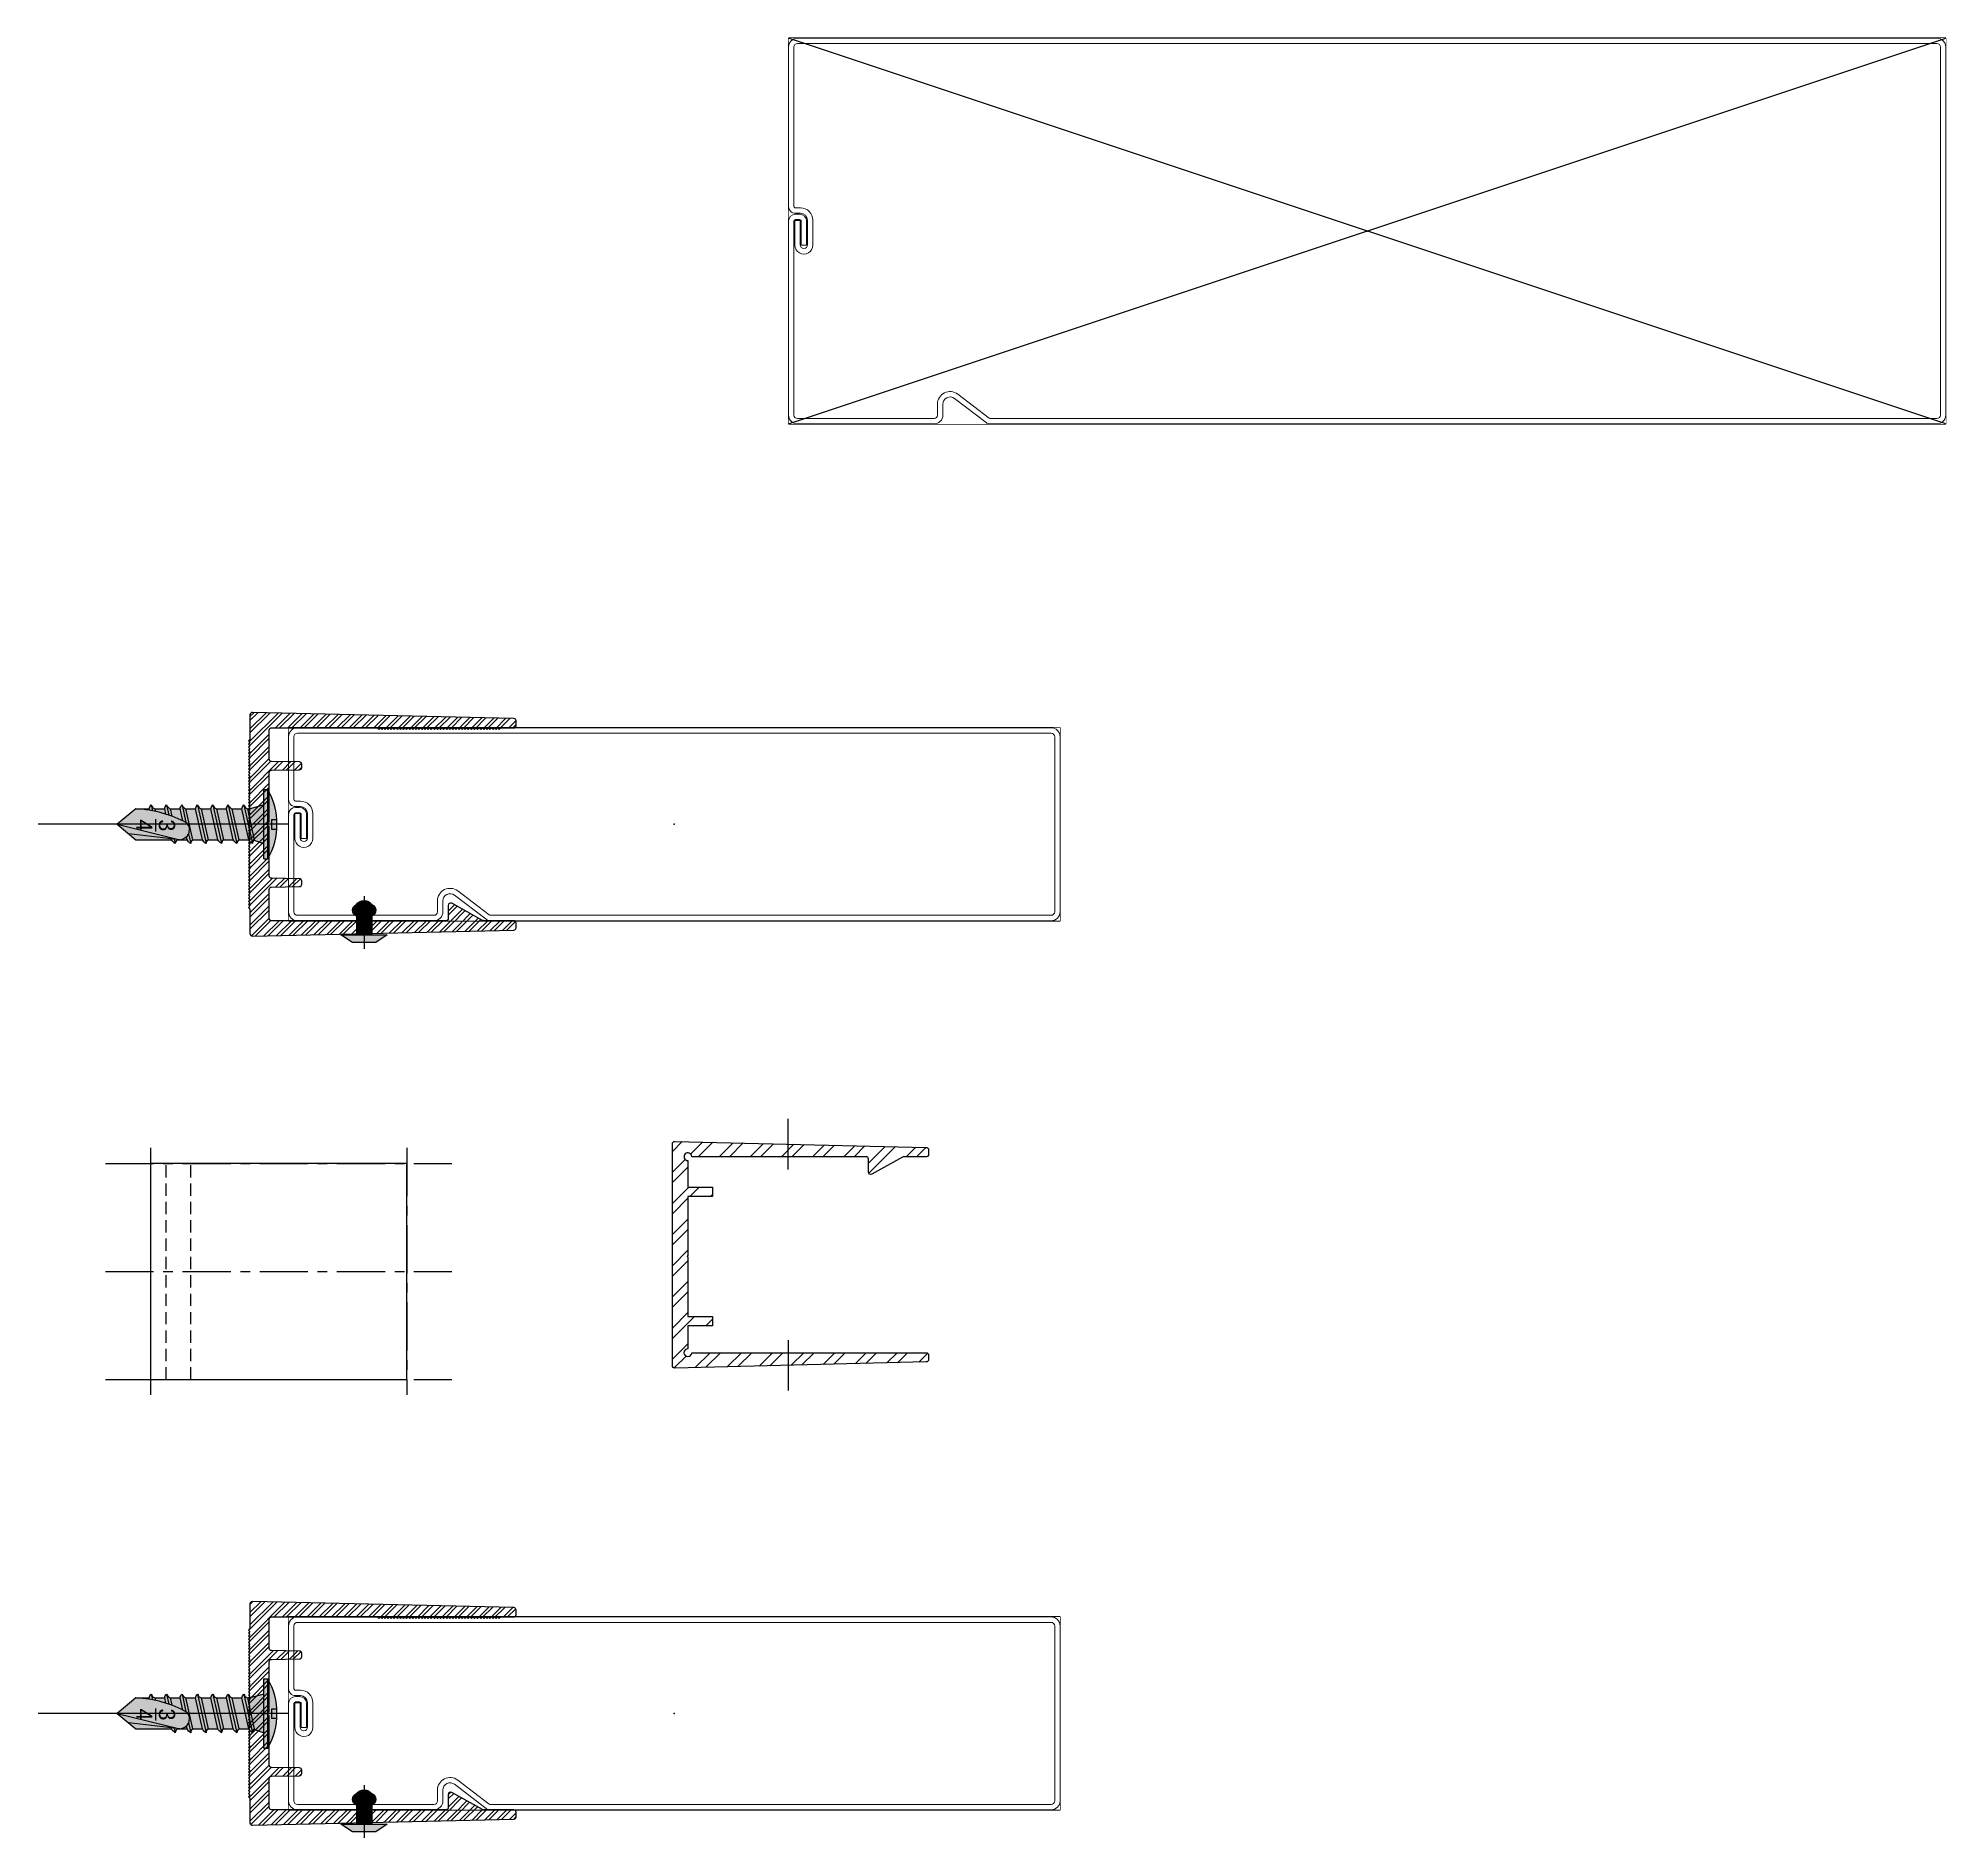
# Model space of a CAD drawing. Header units: millimetres. Extents: x -244126 to 368105, y -173968 to 259060.
# Drawn here: x 55901.2 to 56148.5, y 62376.4 to 62609.7 of the extents above; entities that cross this region are included whole.
import ezdxf

# ---------------------------------------------------------------- set-up
doc = ezdxf.new("R2010")
doc.units = ezdxf.units.MM
doc.header["$MEASUREMENT"] = 0
for name, pattern in [('CENTER', [2, 1.25, -0.25, 0.25, -0.25]), ('HIDDEN', [9.524999999999999, 6.35, -3.175]), ('SLD-Solid', [0])]:
    doc.linetypes.add(name, pattern=pattern)
for name, color, linetype in [('000 - GRID', 8, 'CENTER'), ('000 - H A T C H', 8, 'Continuous'), ('000 - H I D D E N', 7, 'Continuous'), ('000 - L I N E 0.1', 1, 'Continuous'), ('000 - SYMBOL CON', 1, 'Continuous'), ('000 - WIPEOUT', 250, 'Continuous'), ('001 - ASCESSORIES', 1, 'Continuous'), ('A02_LITEWOOD', 7, 'Continuous'), ('A03_SUN LOUVER', 7, 'Continuous')]:
    doc.layers.add(name, color=color, linetype=linetype)
doc.styles.add('Cetury Gothic', font='GOTHIC.TTF')

# ---------------------------------------------------------------- blocks, each defined once
blk = doc.blocks.new('*U3117')
at = {"color": 250}
blk.add_wipeout([(-75.00000000000007, -25.00000000000003), (75.00000000000222, -25.00000000000003), (75.00000000000222, 25), (-75.00000000000006, 25)], dxfattribs=at).dxf.layer = '000 - WIPEOUT'
blk.add_point((0, 0))
at = {"layer": 'A02_LITEWOOD', "color": 0, "linetype": 'SLD-Solid', "lineweight": 15}
blk.add_lwpolyline([(-73.36666956411312, -1.833334238788399), (-72.66666956411314, -1.83333423878874), (-72.66666956411203, 1.283327176279957, 0.4142135623731802), (-73.566669564112, 2.183327176280275), (-74.10000000000002, 2.183327176280275, 0.4142135623730878), (-75, 1.283327176280411), (-75, -23.85000000000002, 0.4142135623730459), (-73.85000000000002, -25), (-56.15000000000001, -25, 0.4142135623730602), (-55.00000000000001, -23.85000000000013), (-55.00000000000001, -22.43548832950489, -0.6160609800970902), (-53.49859182954223, -21.69278081123434), (-49.40852336439405, -24.81535441908431, 0.164473304673564), (-48.86238413755087, -25), (73.84999999999778, -25, 0.4142135623730458), (74.99999999999778, -23.85000000000014), (75.0000000000022, 23.8499999999998, 0.4142135623731445), (73.85000000000217, 25), (-73.84999999999773, 25, 0.4142135623730241), (-74.99999999999774, 23.85000000000025), (-75.00000000000009, 3.200000000000276, 0.4142135623731618), (-74.10000000000011, 2.299999999999957), (-73.45000325962985, 2.299999999999957, -0.4142135623731949), (-72.55000325962985, 1.399999999999639), (-72.55000325963098, -1.798097757399847, -0.4142135623729692), (-73.00000325963097, -2.248097757399665), (-73.0333336955124, -2.248097757399665, -0.414213562373095), (-73.48333369551239, -1.79809775739962), (-73.48333369551347, 1.373327176280343), (-74.18333369551345, 1.373327176280343), (-74.18333369551237, -1.831082456052814, 1.000965516603546), (-71.850003259631, -1.833334238788399), (-71.85000325962986, 1.399999999999411, 0.4142135623732043), (-73.45000325962985, 3.000000000000003), (-74.10000000000011, 3.000000000000003, -0.4142135623731783), (-74.3000000000001, 3.200000000000048), (-74.29999999999775, 23.85000000000014, -0.4142135623730248), (-73.84999999999773, 24.30000000000007), (73.85000000000217, 24.30000000000007, -0.4142135623731334), (74.30000000000219, 23.85000000000002), (74.2999999999978, -23.85000000000014, -0.4142135623730501), (73.84999999999778, -24.29999999999995), (-48.86238413755101, -24.29999999999995, -0.1644733046735617), (-48.98374841018279, -24.25896764868548), (-53.07552860243481, -21.13508721824223, 0.6172590698947492), (-55.70000000000001, -22.43333912823277), (-55.70000000000001, -23.85000000000002, -0.414213562373095), (-56.15000000000001, -24.29999999999995), (-73.85000000000002, -24.29999999999995, -0.4142135623730803), (-74.30000000000001, -23.85000000000002), (-74.30000000000001, 1.283327176280411, -0.4142135623730618), (-74.10000000000002, 1.483327176280343), (-73.566669564112, 1.483327176280343, -0.414213562373145), (-73.36666956411202, 1.283327176280298)], format="xyb", close=True, dxfattribs=at)
blk = doc.blocks.new('000 - FAMELINE_AL.LITEWOOD_50x150mm._CUT_VIEW')
at = {"color": 250}
blk.add_wipeout([(-75.00000000000001, 25.000000000000014), (-75.00000000000003, -24.999999999999957), (74.99999999999994, -24.999999999999986), (74.99999999999997, 25.000000000000014)], dxfattribs=at).dxf.layer = '000 - WIPEOUT'
at = {"layer": '000 - H A T C H'}
h = blk.add_hatch(dxfattribs=at)
h.set_pattern_fill('ANSI32', color=8, scale=5)
h.set_pattern_definition([(45, (0, -84.77407214813138), (-1.325825214724777, 1.325825214724777), []), (45, (0.8838834750000001, -84.77407214813138), (-1.325825214724777, 1.325825214724777), [])])
edge = h.paths.add_edge_path()
edge.add_line((-73.36666956411312, -1.833334238788368), (-72.66666956411314, -1.833334238788709))
edge.add_line((-72.66666956411314, -1.833334238788709), (-72.66666956411203, 1.283327176279982))
edge.add_arc((-73.56666956411205, 1.283327176280281), 0.9000000000000199, 359.9999999999811, 449.9999999999973)
edge.add_line((-73.566669564112, 2.183327176280301), (-74.10000000000002, 2.183327176280301))
edge.add_arc((-74.10000000000007, 1.283327176280366), 0.8999999999999346, 89.99999999999729, 179.9999999999955)
edge.add_line((-75, 1.283327176280437), (-75, -23.84999999999999))
edge.add_arc((-73.84999999999992, -23.84999999999989), 1.150000000000077, 180.000000000005, 269.9999999999951)
edge.add_line((-73.85000000000002, -24.99999999999996), (-56.15000000000001, -24.99999999999996))
edge.add_arc((-56.15000000000001, -23.84999999999997), 1.149999999999999, 270, 359.9999999999933)
edge.add_line((-55.00000000000001, -23.8500000000001), (-55.00000000000001, -22.43548832950486))
edge.add_arc((-54.06229052545101, -22.44217224002808), 0.9377332954091135, 53.0491994622933, 179.591607647658, ccw=False)
edge.add_line((-53.49859182954223, -21.69278081123431), (-49.40852336439405, -24.81535441908428))
edge.add_arc((-48.86238413755108, -24.0999999999997), 0.900000000000269, 232.6399800011971, 270.0000000000131)
edge.add_line((-48.86238413755087, -24.99999999999996), (73.84999999999778, -24.99999999999997))
edge.add_arc((73.84999999999775, -23.84999999999994), 1.150000000000034, 270.0000000000014, 359.9999999999915)
edge.add_line((74.99999999999778, -23.85000000000011), (75.0000000000022, 23.84999999999982))
edge.add_arc((73.85000000000218, 23.85000000000001), 1.15000000000002, 359.9999999999908, 450.0000000000007)
edge.add_line((73.85000000000217, 25.00000000000003), (-73.84999999999773, 25.00000000000003))
edge.add_arc((-73.84999999999772, 23.85000000000001), 1.15000000000002, 90.00000000000072, 179.9999999999866)
edge.add_line((-74.99999999999774, 23.85000000000028), (-75.00000000000009, 3.200000000000301))
edge.add_arc((-74.10000000000004, 3.200000000000031), 0.9000000000000483, 179.9999999999828, 269.9999999999955)
edge.add_line((-74.10000000000011, 2.299999999999983), (-73.45000325962985, 2.299999999999983))
edge.add_arc((-73.45000325962985, 1.399999999999977), 0.9000000000000057, -1.9895196601282805e-11, 90, ccw=False)
edge.add_line((-72.55000325962985, 1.399999999999665), (-72.55000325963098, -1.798097757399816))
edge.add_arc((-73.00000325963099, -1.798097757399631), 0.4500000000000028, 270.0000000000018, 359.99999999997647, ccw=False)
edge.add_line((-73.00000325963097, -2.248097757399634), (-73.0333336955124, -2.248097757399634))
edge.add_arc((-73.03333369551237, -1.798097757399617), 0.4500000000000171, 179.9999999999964, 269.99999999999636, ccw=False)
edge.add_line((-73.48333369551239, -1.798097757399589), (-73.48333369551347, 1.37332717628037))
edge.add_line((-73.48333369551347, 1.37332717628037), (-74.18333369551345, 1.37332717628037))
edge.add_line((-74.18333369551345, 1.37332717628037), (-74.18333369551237, -1.831082456052783))
edge.add_arc((-73.01666956411421, -1.83333423878814), 1.166666304483214, 179.8894133423368, 359.9999999999889)
edge.add_line((-71.850003259631, -1.833334238788368), (-71.85000325962986, 1.399999999999437))
edge.add_arc((-73.45000325962985, 1.400000000000034), 1.599999999999994, 359.9999999999787, 450)
edge.add_line((-73.45000325962985, 3.000000000000028), (-74.10000000000011, 3.000000000000028))
edge.add_arc((-74.10000000000011, 3.200000000000017), 0.1999999999999886, 179.9999999999837, 270, ccw=False)
edge.add_line((-74.3000000000001, 3.200000000000074), (-74.29999999999775, 23.85000000000016))
edge.add_arc((-73.84999999999772, 23.85000000000007), 0.4500000000000313, 90.00000000000182, 179.9999999999873, ccw=False)
edge.add_line((-73.84999999999773, 24.3000000000001), (73.85000000000217, 24.3000000000001))
edge.add_arc((73.85000000000218, 23.85000000000009), 0.4500000000000028, -5.5138116294983774e-12, 90.00000000000182, ccw=False)
edge.add_line((74.30000000000219, 23.85000000000005), (74.2999999999978, -23.85000000000011))
edge.add_arc((73.84999999999785, -23.84999999999997), 0.449999999999946, 269.9999999999909, 359.9999999999828, ccw=False)
edge.add_line((73.84999999999778, -24.29999999999993), (-48.862384137551, -24.29999999999992))
edge.add_arc((-48.86238413755122, -24.09999999999997), 0.199999999999946, 232.6399800012461, 270.00000000006105, ccw=False)
edge.add_line((-48.98374841018279, -24.25896764868545), (-53.07552860243481, -21.1350872182422))
edge.add_arc((-54.06229052545102, -22.44217224002803), 1.637733295409089, 52.94963205405886, 179.6909738105618)
edge.add_line((-55.70000000000001, -22.43333912823274), (-55.70000000000001, -23.84999999999999))
edge.add_arc((-56.14999999999998, -23.84999999999995), 0.4499999999999673, 269.99999999999636, 359.99999999999545, ccw=False)
edge.add_line((-56.15000000000001, -24.29999999999992), (-73.85000000000002, -24.29999999999992))
edge.add_arc((-73.85000000000004, -23.84999999999994), 0.4499999999999744, 180.0000000000054, 270.0000000000018, ccw=False)
edge.add_line((-74.30000000000001, -23.84999999999999), (-74.30000000000001, 1.283327176280437))
edge.add_arc((-74.10000000000004, 1.283327176280395), 0.1999999999999744, 89.99999999999591, 179.9999999999878, ccw=False)
edge.add_line((-74.10000000000002, 1.483327176280369), (-73.566669564112, 1.483327176280369))
edge.add_arc((-73.56666956411202, 1.283327176280366), 0.2000000000000028, -1.2221335055073723e-11, 89.99999999999591, ccw=False)
edge.add_line((-73.36666956411202, 1.283327176280324), (-73.36666956411312, -1.833334238788368))
at = {"color": 3}
blk.add_point((0, 0), dxfattribs=at)
at = {"layer": 'Defpoints', "color": 250}
blk.add_lwpolyline([(-75.00000000000001, 25.00000000000004), (-75.00000000000003, -24.99999999999996), (74.99999999999997, -24.99999999999999), (75, 25.00000000000004)], close=True, dxfattribs=at)
at = {"layer": 'A02_LITEWOOD', "color": 0}
blk.add_blockref('*U3117', (0, 2.842170943040401e-14), dxfattribs=at)
at = {"layer": '000 - SYMBOL CON', "color": 8, "linetype": 'ByBlock'}
for p, q in [((-75.00000000000007, -24.99999999999996), (75.00000000000182, 25)), ((75.0000000000018, -24.99999999999999), (-75.00000000000006, 25.00000000000003))]:
    blk.add_line(p, q, dxfattribs=at)
blk = doc.blocks.new('SELF DRILLING SCREW No.8 - 19')
h = blk.add_hatch(color=250)
h.dxf.hatch_style = 1
edge = h.paths.add_edge_path()
edge.add_arc((3.190241775480651, 8.911930564560734), 0.009037499999908235, 60.13716564110733, 119.862834354413)
edge.add_line((3.185741775480952, 8.9197680645608), (3.185741775480952, 8.919268064560699))
edge.add_line((3.185741775480952, 8.919268064560699), (3.187741775480904, 8.919268064560699))
edge.add_line((3.187741775480904, 8.919268064560699), (3.188241775481006, 8.917469762314456))
edge.add_line((3.188241775481006, 8.917469762314456), (3.188241775481006, 8.917126923815546))
edge.add_arc((3.187372276684976, 8.917548843589927), 0.0009664597520388205, 292.4775851575577, 334.11526057665344, ccw=False)
edge.add_arc((3.188345189331493, 8.917249940684387), 0.000846819699288587, 224.5560261793349, 262.9855147596617)
edge.add_line((3.188241775481006, 8.91640945916845), (3.188241775481006, 8.915126923816048))
edge.add_arc((3.187372276684976, 8.915548843590429), 0.0009664597520388205, 292.4775851575577, 334.11526057665344, ccw=False)
edge.add_arc((3.188345189331493, 8.91524994068489), 0.000846819699288587, 224.5560261793349, 262.9855147596617)
edge.add_line((3.188241775481006, 8.914409459168953), (3.188241775481006, 8.913126923815641))
edge.add_arc((3.187372276684976, 8.913548843590021), 0.0009664597520388205, 292.4775851575577, 334.11526057665344, ccw=False)
edge.add_arc((3.188345189331493, 8.913249940684482), 0.000846819699288587, 224.5560261793349, 262.9855147596617)
edge.add_line((3.188241775481006, 8.912409459168545), (3.188241775481006, 8.911126923816143))
edge.add_arc((3.187372276684976, 8.911548843590523), 0.0009664597520388205, 292.4775851575577, 334.11526057665344, ccw=False)
edge.add_arc((3.188345189331493, 8.911249940684984), 0.000846819699288587, 224.5560261793349, 262.9855147596617)
edge.add_line((3.188241775481006, 8.910409459169047), (3.188241775481006, 8.909126923815736))
edge.add_arc((3.187372276684976, 8.909548843590116), 0.0009664597520388205, 292.4775851575577, 334.11526057665344, ccw=False)
edge.add_arc((3.188345189331493, 8.909249940684576), 0.000846819699288587, 224.5560261793349, 262.9855147596617)
edge.add_line((3.188241775481006, 8.90840945916864), (3.188241775481006, 8.907126923816238))
edge.add_arc((3.18737227668378, 8.907548843590163), 0.0009664597529162441, 292.47758521276415, 334.1152606318603, ccw=False)
edge.add_arc((3.188345189331493, 8.907249940684169), 0.000846819699288587, 224.5560261793349, 262.9855147596617)
edge.add_line((3.188241775481006, 8.906409459168232), (3.188241775481006, 8.90512692381583))
edge.add_arc((3.187372276684976, 8.90554884359021), 0.0009664597520388205, 292.4775851575577, 334.11526057665344, ccw=False)
edge.add_arc((3.188345189331493, 8.905249940684671), 0.000846819699288587, 224.5560261793349, 262.9855147596617)
edge.add_line((3.188241775481006, 8.904409459168734), (3.188241775481006, 8.902668064561006))
edge.add_line((3.188241775481006, 8.902668064561006), (3.190241775480959, 8.900268064560699))
edge.add_line((3.190241775480959, 8.900268064560699), (3.192241775480912, 8.902668064561006))
edge.add_line((3.192241775480912, 8.902668064561006), (3.192241775480912, 8.907308538424902))
edge.add_arc((3.1918139074673, 8.908263523088216), 0.001046454367967453, 294.1341226700874, 332.4587230120374)
edge.add_arc((3.192754590316425, 8.908436252524204), 0.0006567219107758052, 218.6596436066498, 268.8818972688279, ccw=False)
edge.add_line((3.192241775480912, 8.908026003072566), (3.192241775480912, 8.9093085384244))
edge.add_arc((3.191813907465991, 8.910263523088169), 0.001046454368917558, 294.1341227252997, 332.4587230672472)
edge.add_arc((3.192754590316425, 8.910436252524612), 0.0006567219107758052, 218.6596436066498, 268.8818972688279, ccw=False)
edge.add_line((3.192241775480912, 8.910026003072973), (3.192241775480912, 8.911308538424807))
edge.add_arc((3.1918139074673, 8.912263523088122), 0.001046454367967453, 294.1341226700874, 332.4587230120374)
edge.add_arc((3.192754590316426, 8.91243625252411), 0.0006567219107758139, 218.6596436066255, 268.8818972687892, ccw=False)
edge.add_line((3.192241775480912, 8.912026003072471), (3.192241775480912, 8.913308538425214))
edge.add_arc((3.1918139074673, 8.914263523088529), 0.001046454367967453, 294.1341226700874, 332.4587230120374)
edge.add_arc((3.192754590316425, 8.914436252524517), 0.0006567219107758052, 218.6596436066498, 268.8818972688279, ccw=False)
edge.add_line((3.192241775480912, 8.914026003072879), (3.192241775480912, 8.915308538424712))
edge.add_arc((3.1918139074673, 8.916263523088027), 0.001046454367967453, 294.1341226700874, 332.4587230120374)
edge.add_arc((3.192754590316425, 8.916436252524015), 0.0006567219107758052, 218.6596436066498, 268.8818972688279, ccw=False)
edge.add_line((3.192241775480912, 8.916026003072377), (3.192241775480912, 8.91730853842512))
edge.add_arc((3.1918139074673, 8.918263523088434), 0.001046454367967453, 294.1341226700874, 332.4587230120374)
edge.add_arc((3.192754590316426, 8.91843625252442), 0.0006567219107740465, 225.6091470547963, 268.8818972687474, ccw=False)
edge.add_line((3.192295180983983, 8.917966969312111), (3.192741775481013, 8.919268064560699))
edge.add_line((3.192741775481013, 8.919268064560699), (3.194741775480966, 8.919268064560699))
edge.add_line((3.194741775480966, 8.919268064560699), (3.194741775480963, 8.919768064560449))
at = {"layer": '000 - L I N E 0.1', "color": 0}
for p, q in [((3.185741775480952, 8.919268064560699), (3.185741775480952, 8.9197680645608)), ((3.194741775480966, 8.9197680645608), (3.185741775480952, 8.9197680645608)), ((3.194741775480966, 8.919268064560699), (3.185741775480952, 8.919268064560699)), ((3.187741775480904, 8.919268064560699), (3.188241775481006, 8.917469762314456)), ((3.189677519345483, 8.92095043270058), (3.189677519345483, 8.920261537410285)), ((3.189677519345483, 8.920261537410285), (3.190870322692777, 8.920261537410285)), ((3.190870322692777, 8.920261537410285), (3.190870322692777, 8.920946180715534)), ((3.192295180983879, 8.917966969311808), (3.192741775481013, 8.919268064560699)), ((3.194741775480966, 8.919268064560699), (3.194741775480966, 8.9197680645608)), ((3.187741775480904, 8.916655806585029), (3.192741775481013, 8.917779655655638)), ((3.188241775481006, 8.917126923815546), (3.188241775481006, 8.917469762314456)), ((3.188241775481006, 8.915126923816048), (3.188241775481006, 8.91640945916845)), ((3.192241775480912, 8.916026003072718), (3.192241775480912, 8.91730853842512)), ((3.187741775480904, 8.91465580658553), (3.192741775481013, 8.91577965565523)), ((3.188241775481006, 8.913126923815641), (3.188241775481006, 8.914409459168953)), ((3.192241775480912, 8.91402600307322), (3.192241775480912, 8.915308538424712)), ((3.187741775480904, 8.912655806585123), (3.192741775481013, 8.913779655655732)), ((3.187741775480904, 8.910655806585625), (3.192741775481013, 8.911779655655325)), ((3.188241775481006, 8.911126923816143), (3.188241775481006, 8.912409459168545)), ((3.192241775480912, 8.912026003072812), (3.192241775480912, 8.913308538425214)), ((3.187741775480904, 8.908655806585218), (3.19002190163149, 8.909168310116248)), ((3.188241775481006, 8.909126923815736), (3.188241775481006, 8.910409459169047)), ((3.191481637789494, 8.909496414741142), (3.192741775481013, 8.909779655655827)), ((3.192241775480912, 8.910026003072405), (3.192241775480912, 8.911308538424807)), ((3.192241775480912, 8.908026003072907), (3.192241775480912, 8.9093085384244)), ((3.187741775480904, 8.90665580658481), (3.18905349241066, 8.906950640955287)), ((3.188241775481006, 8.907126923815328), (3.188241775481006, 8.90840945916864)), ((3.190241775480959, 8.900268064560699), (3.192241775480912, 8.908361694374328)), ((3.192241775480912, 8.908361694374328), (3.191485984102715, 8.901761114906442)), ((3.192160160826472, 8.90764892623763), (3.192741775481013, 8.90777965565542)), ((3.192241775480912, 8.902668064561006), (3.192241775480912, 8.907308538425134)), ((3.192241775480912, 8.9060260030725), (3.192241775480912, 8.907308538424902)), ((3.187741775480904, 8.904655806585312), (3.188489957473777, 8.90482397531261)), ((3.188241775481006, 8.90512692381583), (3.188241775481006, 8.906409459168232)), ((3.188241775481006, 8.902668064561004), (3.188241775481006, 8.904409459168734)), ((3.192241775480912, 8.904026003073001), (3.192241775480912, 8.905308538424494)), ((3.188241775481006, 8.902668064561006), (3.190241775480959, 8.900268064560699)), ((3.190241775480959, 8.900268064560699), (3.192241775480912, 8.902668064561006))]:
    blk.add_line(p, q, dxfattribs=at)
for points in [[(3.188241775481006, 8.917126923815546), (3.192241775481366, 8.918026003072216, 0.2227123084971428), (3.192741775481468, 8.917779655655638, -0.1687989538478069), (3.192241775480912, 8.91730853842512), (3.188241775481006, 8.91640945916845, -0.1692696917056407), (3.187741775480904, 8.916655806585029, 0.1837042771978037)], [(3.188241775481006, 8.915126923816048), (3.192241775481366, 8.916026003071808, 0.2227123084971428), (3.192741775481468, 8.91577965565523, -0.1687989538478069), (3.192241775480912, 8.915308538424712), (3.188241775481006, 8.914409459168953, -0.1692696917056407), (3.187741775480904, 8.91465580658553, 0.1837042771978037)], [(3.188241775481006, 8.913126923815641), (3.192241775481366, 8.91402600307231, 0.2227123084971428), (3.192741775481468, 8.913779655655732, -0.1687989538478069), (3.192241775480912, 8.913308538425214), (3.188241775481006, 8.912409459168545, -0.1692696917056407), (3.187741775480904, 8.912655806585123, 0.1837042771978037)], [(3.188241775481006, 8.911126923816143), (3.192241775481366, 8.912026003071903, 0.2227123084971428), (3.192741775481468, 8.911779655655325, -0.1687989538478069), (3.192241775480912, 8.911308538424807), (3.188241775481006, 8.910409459169047, -0.1692696917056407), (3.187741775480904, 8.910655806585625, 0.1837042771978037)]]:
    blk.add_lwpolyline(points, format="xyb", close=True, dxfattribs=at)
for points in [[(3.189812359779356, 8.908762479109166), (3.188241775481006, 8.90840945916864, -0.1692696917056407), (3.187741775480904, 8.908655806585218, 0.1837042771978037), (3.188241775481006, 8.909126923815736), (3.192241775481366, 8.910026003072405, 0.2227123084971428), (3.192741775481468, 8.909779655655827, -0.1687989538478069), (3.192241775480912, 8.9093085384244), (3.191867507867338, 8.90922441436253)], [(3.188925848814025, 8.906563218204175), (3.188241775481006, 8.906409459168232, -0.1692696917056407), (3.187741775480904, 8.90665580658481, 0.1837042771978037), (3.188241775481006, 8.907126923816238), (3.189193947233424, 8.907340943283849)], [(3.192202322143467, 8.90801713515258), (3.192241775481366, 8.908026003071997, 0.2227123084971428), (3.192741775481468, 8.90777965565542, -0.1687989538478069), (3.192241775480912, 8.907308538424902), (3.192117999509493, 8.907280717322807)], [(3.188424383923367, 8.904450504034406), (3.188241775481006, 8.904409459168734, -0.1692696917056407), (3.187741775480904, 8.904655806585312, 0.1837042771978037), (3.188241775481006, 8.90512692381583)]]:
    blk.add_lwpolyline(points, format="xyb", dxfattribs=at)
blk.add_lwpolyline([(3.188241775481006, 8.90512692381583), (3.188565731206242, 8.905199739283983)], dxfattribs=at)
for centre, radius, start, end in [((3.190241775480959, 8.911930564560523), 0.009037499999938388, 60.13716564346787, 119.862834356768), ((3.203371282395952, 8.90201864137078), 0.01514343851192641, 151.1412890309687, 177.5421287188428), ((3.190931039709144, 8.908305610201644), 0.001311935096478466, 2.450095243685824, 128.8284473966247)]:
    blk.add_arc(centre, radius, start, end, dxfattribs=at)
at = {"layer": 'Defpoints', "color": 0}
blk.add_line((3.190241775480959, 8.919268064560699), (3.190241775480959, 8.9197680645608), dxfattribs=at)
at = {"layer": 'Defpoints', "color": 2, "insert": (3.190381328664329, 8.90775989774526), "char_height": 0.001, "width": 0.05968444922580751, "attachment_point": 2, "style": 'Cetury Gothic'}
blk.add_mtext('\\A1;{\\H2.1x;\\C150;\\S3/4;\\H0.47634x; }', dxfattribs=at)
blk = doc.blocks.new('H-SELF DRILLING SCREW No.8 - 19.05mm.')
at = {"layer": '001 - ASCESSORIES', "color": 0}
blk.add_blockref('SELF DRILLING SCREW No.8 - 19', (-3.190241775480959, -8.919268064560699), dxfattribs=at)
blk = doc.blocks.new('*U929')
at = {"layer": 'Defpoints', "color": 250}
blk.add_line((-1.865153724248827e-14, 0.005122557662975424), (-1.865785265248028e-14, -0.02925693306802302), dxfattribs=at)
at = {"layer": '001 - ASCESSORIES', "color": 0}
blk.add_blockref('H-SELF DRILLING SCREW No.8 - 19.05mm.', (0, 0), dxfattribs=at)
blk = doc.blocks.new('*U3118')
at = {"color": 250}
blk.add_wipeout([(-50.00000000000007, -12.499999999999972), (50.00000000000223, -12.499999999999972), (50.00000000000223, 12.500000000000057), (-50.00000000000007, 12.500000000000057)], dxfattribs=at).dxf.layer = '000 - WIPEOUT'
blk.add_point((0, 0))
at = {"layer": 'A02_LITEWOOD', "color": 0, "linetype": 'SLD-Solid', "lineweight": 15}
blk.add_lwpolyline([(-48.36666956411312, -1.833334238788402), (-47.66666956411314, -1.833334238788743), (-47.66666956411203, 1.283327176279954, 0.4142135623731802), (-48.566669564112, 2.183327176280272), (-49.10000000000002, 2.183327176280272, 0.4142135623730878), (-50, 1.283327176280408), (-50, -11.35000000000002, 0.4142135623730459), (-48.85000000000002, -12.5), (-31.15000000000001, -12.5, 0.4142135623730602), (-30.00000000000001, -11.35000000000014), (-30.00000000000001, -9.935488329504892, -0.6160609800970902), (-28.49859182954223, -9.192780811234343), (-24.40852336439405, -12.31535441908431, 0.164473304673564), (-23.86238413755087, -12.5), (48.84999999999779, -12.5, 0.4142135623730458), (49.9999999999978, -11.35000000000014), (50.0000000000022, 11.3499999999998, 0.4142135623731445), (48.85000000000217, 12.5), (-48.84999999999774, 12.5, 0.4142135623730241), (-49.99999999999775, 11.35000000000025), (-50.00000000000009, 3.200000000000272, 0.4142135623731618), (-49.10000000000011, 2.299999999999954), (-48.45000325962985, 2.299999999999954, -0.4142135623731949), (-47.55000325962985, 1.399999999999636), (-47.55000325963098, -1.79809775739985, -0.4142135623729692), (-48.00000325963097, -2.248097757399668), (-48.0333336955124, -2.248097757399668, -0.414213562373095), (-48.48333369551239, -1.798097757399623), (-48.48333369551347, 1.37332717628034), (-49.18333369551345, 1.37332717628034), (-49.18333369551237, -1.831082456052818, 1.000965516603546), (-46.85000325963099, -1.833334238788402), (-46.85000325962986, 1.399999999999408, 0.4142135623732043), (-48.45000325962985, 3), (-49.10000000000011, 3, -0.4142135623731783), (-49.3000000000001, 3.200000000000045), (-49.29999999999776, 11.35000000000014, -0.4142135623730248), (-48.84999999999774, 11.80000000000007), (48.85000000000217, 11.80000000000007, -0.4142135623731334), (49.30000000000219, 11.35000000000002), (49.29999999999781, -11.35000000000014, -0.4142135623730501), (48.84999999999779, -11.79999999999995), (-23.86238413755101, -11.79999999999995, -0.1644733046735617), (-23.98374841018279, -11.75896764868548), (-28.07552860243481, -8.635087218242234, 0.6172590698947492), (-30.70000000000001, -9.933339128232774), (-30.70000000000001, -11.35000000000002, -0.414213562373095), (-31.15000000000001, -11.79999999999995), (-48.85000000000002, -11.79999999999995, -0.4142135623730803), (-49.30000000000001, -11.35000000000002), (-49.30000000000001, 1.283327176280408, -0.4142135623730618), (-49.10000000000002, 1.48332717628034), (-48.566669564112, 1.48332717628034, -0.414213562373145), (-48.36666956411202, 1.283327176280295)], format="xyb", close=True, dxfattribs=at)
blk = doc.blocks.new('000 - FAMELINE_AL.LITEWOOD_25x100mm._CUT_VIEW')
at = {"color": 250}
blk.add_wipeout([(-50.00000000000001, 12.500000000000014), (-50.00000000000001, -12.499999999999986), (49.99999999999999, -12.5), (49.99999999999999, 12.5)], dxfattribs=at).dxf.layer = '000 - WIPEOUT'
at = {"layer": '000 - H A T C H'}
h = blk.add_hatch(dxfattribs=at)
h.set_pattern_fill('ANSI32', color=256, scale=2)
h.set_pattern_definition([(45, (0, 0), (-0.5303300858899107, 0.5303300858899107), []), (45, (0.35355339, 0), (-0.5303300858899107, 0.5303300858899107), [])])
edge = h.paths.add_edge_path()
edge.add_line((-48.36666956411312, -1.833334238788402), (-47.66666956411314, -1.833334238788743))
edge.add_line((-47.66666956411314, -1.833334238788743), (-47.66666956411203, 1.283327176279954))
edge.add_arc((-48.56666956411205, 1.283327176280255), 0.9000000000000199, 359.9999999999808, 449.9999999999973)
edge.add_line((-48.566669564112, 2.183327176280272), (-49.10000000000002, 2.183327176280272))
edge.add_arc((-49.10000000000007, 1.28332717628034), 0.8999999999999315, 89.99999999999729, 179.9999999999957)
edge.add_line((-50, 1.283327176280408), (-50, -11.35000000000002))
edge.add_arc((-48.84999999999992, -11.34999999999993), 1.150000000000077, 180.0000000000048, 269.9999999999951)
edge.add_line((-48.85000000000002, -12.5), (-31.15000000000001, -12.5))
edge.add_arc((-31.15000000000001, -11.35), 1.149999999999999, 270, 359.9999999999933)
edge.add_line((-30.00000000000001, -11.35000000000014), (-30.00000000000001, -9.935488329504892))
edge.add_arc((-29.06229052545101, -9.942172240028116), 0.9377332954091135, 53.049199462293416, 179.5916076476579, ccw=False)
edge.add_line((-28.49859182954223, -9.192780811234343), (-24.40852336439405, -12.31535441908431))
edge.add_arc((-23.86238413755108, -11.59999999999973), 0.900000000000269, 232.6399800011971, 270.0000000000131)
edge.add_line((-23.86238413755087, -12.5), (48.8499999999978, -12.5))
edge.add_arc((48.84999999999776, -11.34999999999997), 1.150000000000031, 270.0000000000014, 359.9999999999917)
edge.add_line((49.9999999999978, -11.35000000000014), (50.0000000000022, 11.3499999999998))
edge.add_arc((48.85000000000218, 11.34999999999998), 1.15000000000002, 359.9999999999909, 450.0000000000007)
edge.add_line((48.85000000000217, 12.5), (-48.84999999999773, 12.5))
edge.add_arc((-48.84999999999773, 11.34999999999998), 1.150000000000016, 90.00000000000072, 179.9999999999868)
edge.add_line((-49.99999999999775, 11.35000000000025), (-50.00000000000009, 3.200000000000273))
edge.add_arc((-49.10000000000004, 3.199999999999999), 0.9000000000000483, 179.9999999999826, 269.9999999999955)
edge.add_line((-49.10000000000011, 2.299999999999954), (-48.45000325962985, 2.299999999999954))
edge.add_arc((-48.45000325962985, 1.399999999999946), 0.9000000000000086, -1.972466634470038e-11, 90, ccw=False)
edge.add_line((-47.55000325962985, 1.399999999999636), (-47.55000325963098, -1.79809775739985))
edge.add_arc((-48.00000325963099, -1.798097757399668), 0.4500000000000028, 270.0000000000018, 359.99999999997686, ccw=False)
edge.add_line((-48.00000325963097, -2.248097757399668), (-48.0333336955124, -2.248097757399668))
edge.add_arc((-48.03333369551237, -1.798097757399651), 0.4500000000000171, 179.9999999999964, 269.99999999999636, ccw=False)
edge.add_line((-48.48333369551239, -1.798097757399623), (-48.48333369551347, 1.37332717628034))
edge.add_line((-48.48333369551347, 1.37332717628034), (-49.18333369551345, 1.37332717628034))
edge.add_line((-49.18333369551345, 1.37332717628034), (-49.18333369551237, -1.831082456052818))
edge.add_arc((-48.01666956411421, -1.833334238788175), 1.166666304483214, 179.8894133423368, 359.9999999999889)
edge.add_line((-46.85000325963099, -1.833334238788402), (-46.85000325962986, 1.399999999999408))
edge.add_arc((-48.45000325962985, 1.400000000000005), 1.599999999999994, 359.9999999999787, 450)
edge.add_line((-48.45000325962985, 3), (-49.10000000000011, 3))
edge.add_arc((-49.10000000000011, 3.199999999999988), 0.1999999999999886, 179.9999999999837, 270, ccw=False)
edge.add_line((-49.3000000000001, 3.200000000000045), (-49.29999999999776, 11.35000000000014))
edge.add_arc((-48.84999999999773, 11.35000000000004), 0.4500000000000313, 90.00000000000182, 179.9999999999878, ccw=False)
edge.add_line((-48.84999999999774, 11.80000000000007), (48.85000000000216, 11.80000000000007))
edge.add_arc((48.85000000000218, 11.35000000000007), 0.4500000000000011, -5.6274984672199935e-12, 90.00000000000182, ccw=False)
edge.add_line((49.30000000000219, 11.35000000000002), (49.29999999999781, -11.35000000000014))
edge.add_arc((48.84999999999786, -11.35), 0.4499999999999531, 269.99999999999187, 359.99999999998306, ccw=False)
edge.add_line((48.84999999999779, -11.79999999999995), (-23.86238413755102, -11.79999999999995))
edge.add_arc((-23.86238413755122, -11.60000000000001), 0.1999999999999424, 232.6399800012455, 270.00000000006105, ccw=False)
edge.add_line((-23.98374841018279, -11.75896764868548), (-28.07552860243481, -8.635087218242234))
edge.add_arc((-29.06229052545102, -9.942172240028066), 1.637733295409091, 52.94963205405891, 179.6909738105618)
edge.add_line((-30.70000000000001, -9.933339128232774), (-30.70000000000001, -11.35000000000002))
edge.add_arc((-31.14999999999997, -11.34999999999999), 0.4499999999999638, 269.9999999999959, 359.9999999999959, ccw=False)
edge.add_line((-31.15000000000001, -11.79999999999995), (-48.85000000000002, -11.79999999999995))
edge.add_arc((-48.85000000000004, -11.34999999999998), 0.4499999999999709, 180.0000000000049, 270.0000000000018, ccw=False)
edge.add_line((-49.30000000000001, -11.35000000000002), (-49.30000000000001, 1.283327176280409))
edge.add_arc((-49.10000000000004, 1.283327176280369), 0.1999999999999744, 89.99999999999591, 179.9999999999886, ccw=False)
edge.add_line((-49.10000000000002, 1.48332717628034), (-48.566669564112, 1.48332717628034))
edge.add_arc((-48.56666956411202, 1.28332717628034), 0.2, -1.3017142919125035e-11, 89.99999999999591, ccw=False)
edge.add_line((-48.36666956411202, 1.283327176280295), (-48.36666956411312, -1.833334238788402))
h.paths.add_polyline_path([(-50.00000000000007, -12.5), (50.0000000000022, -12.5), (50.0000000000022, 12.50000000000001), (-50.00000000000007, 12.50000000000001)], flags=0)
at = {"layer": 'Defpoints', "color": 250}
blk.add_lwpolyline([(-50.00000000000001, 12.50000000000001), (-50.00000000000001, -12.49999999999999), (49.99999999999999, -12.5), (49.99999999999999, 12.5)], close=True, dxfattribs=at)
at = {"layer": 'A02_LITEWOOD', "color": 0}
blk.add_blockref('*U3118', (0, 0), dxfattribs=at)
at = {"layer": 'A03_SUN LOUVER', "color": 0}
blk.add_point((0, 0), dxfattribs=at)
blk = doc.blocks.new('000 - ASSCESSORIES_FAMELINE_AL.FLEX_BRACKET_FOR_25x100mm._CUT_VIEW')
at = {"layer": '000 - H A T C H'}
h = blk.add_hatch(dxfattribs=at)
h.set_pattern_fill('ANSI32', color=8, scale=3)
h.set_pattern_definition([(45, (0, 0), (-0.7954951288348661, 0.7954951288348661), []), (45, (0.530330085, 0), (-0.7954951288348661, 0.7954951288348661), [])])
edge = h.paths.add_edge_path()
edge.add_line((0.1999999999970896, -8.19999999981519), (0, -8.39999999981228))
edge.add_line((0, -8.39999999981228), (0.1999999999970896, -8.599999999802094))
edge.add_line((0.1999999999970896, -8.599999999802094), (0, -8.799999999799184))
edge.add_line((0, -8.799999999799184), (0.1999999999970896, -8.999999999788997))
edge.add_line((0.1999999999970896, -8.999999999788997), (0, -9.199999999786087))
edge.add_line((0, -9.199999999786087), (0.1999999999970896, -9.3999999997759))
edge.add_line((0.1999999999970896, -9.3999999997759), (0, -9.59999999977299))
edge.add_line((0, -9.59999999977299), (0.1999999999970896, -9.799999999762804))
edge.add_line((0.1999999999970896, -9.799999999762804), (0, -9.999999999759893))
edge.add_line((0, -9.999999999759893), (0.1999999999970896, -10.19999999974971))
edge.add_line((0.1999999999970896, -10.19999999974971), (0, -10.3999999997468))
edge.add_line((0, -10.3999999997468), (0.1999999999970896, -10.59999999973661))
edge.add_line((0.1999999999970896, -10.59999999973661), (0, -10.7999999997337))
edge.add_line((0, -10.7999999997337), (0.2000000000000455, -10.99999999972351))
edge.add_line((0.2000000000000455, -10.99999999972351), (0.2000000000000455, -14.19296245934675))
edge.add_arc((0.4999999999990193, -14.1929624593458), 0.2999999999989738, 180.0000000001812, 271.3283597523561)
edge.add_line((0.50695465232684, -14.4928818365297), (34.40695465232704, -13.70679486844165))
edge.add_arc((34.40000000000111, -13.40687549125773), 0.2999999999989389, 271.3283597519965, 359.9999999998172)
edge.add_line((34.70000000000005, -13.40687549125869), (34.70000000000005, -12.80000000000291))
edge.add_arc((34.39999999999861, -12.80000000000143), 0.3000000000014325, 359.9999999997178, 449.9999999997178)
edge.add_line((34.40000000000009, -12.5), (30.47773898676394, -12.5))
edge.add_arc((30.47773898676912, -12.19999999999854), 0.3000000000014555, 240.9454020088152, 269.9999999990107, ccw=False)
edge.add_line((30.33204613537112, -12.46224719836755), (26.34569285139276, -10.24760704125219))
edge.add_arc((26.20000000000011, -10.50985423962253), 0.3000000000000193, 60.94540200983336, 180.0000000000231)
edge.add_line((25.90000000000009, -10.50985423962265), (25.90000000000009, -12.19999999999709))
edge.add_arc((25.59999999999866, -12.19999999999857), 0.3000000000014325, -89.99999999971777, 2.822275746439118e-10, ccw=False)
edge.add_line((25.60000000000014, -12.5), (3, -12.5))
edge.add_arc((3.000000000001478, -12.19999999999857), 0.3000000000014325, 179.9999999997177, 269.9999999997177, ccw=False)
edge.add_line((2.700000000000045, -12.19999999999709), (2.700000000000045, -8.436286127674975))
edge.add_arc((2.999999999998608, -8.43628612767642), 0.2999999999985623, 91.00000300254499, 179.9999999997242, ccw=False)
edge.add_line((2.994764262348554, -8.136331819405314), (6.605235737651924, -8.073310616106028))
edge.add_arc((6.600000000001582, -7.773356307834982), 0.2999999999985078, 271.0000030026001, 359.9999999997358)
edge.add_line((6.900000000000091, -7.773356307836366), (6.900000000000091, -7.362974579584261))
edge.add_arc((6.600000000000766, -7.362974579584856), 0.2999999999993248, 1.136518206178855e-10, 89.00000438473334)
edge.add_line((6.605235698977026, -7.063020270637935), (2.994764301022883, -6.999999534338713))
edge.add_arc((2.99999999999938, -6.700045225391785), 0.2999999999993352, 180.0000000001148, 269.000004384688, ccw=False)
edge.add_line((2.700000000000045, -6.700045225392387), (2.700000000000045, -0.2999999560415745))
edge.add_line((2.700000000000045, -0.2999999560415745), (2.400000043958471, 4.656612873077393e-07))
edge.add_line((2.400000043958471, 4.656612873077393e-07), (2.700000000000045, 0.2999999560415745))
edge.add_line((2.700000000000045, 0.2999999560415745), (2.700000000000045, 6.700046156714961))
edge.add_arc((2.99999999999937, 6.700046156714366), 0.2999999999993248, 90.99999561526658, 179.9999999998864, ccw=False)
edge.add_line((2.99476430102311, 7.000000465661287), (6.605235698977253, 7.06302120196051))
edge.add_arc((6.60000000000076, 7.362975510907432), 0.2999999999993307, 270.9999956153113, 359.999999999886)
edge.add_line((6.900000000000091, 7.362975510906836), (6.900000000000091, 7.77335630782909))
edge.add_arc((6.60000000000076, 7.773356307828493), 0.299999999999331, 1.139910797839066e-10, 89.00000438468875)
edge.add_line((6.605235698977253, 8.073310616775416), (2.99476430102311, 8.136331353074638))
edge.add_arc((2.99999999999937, 8.43628566202156), 0.2999999999993249, 180.0000000001136, 269.00000438473336, ccw=False)
edge.add_line((2.700000000000045, 8.436285662020964), (2.700000000000045, 12.19999999999709))
edge.add_arc((3.000000000001478, 12.19999999999857), 0.3000000000014325, 90.00000000028228, 180.0000000002823, ccw=False)
edge.add_line((3, 12.5), (16.7000001447152, 12.5))
edge.add_line((16.7000001447152, 12.5), (16.9000001447107, 12.30000000000291))
edge.add_line((16.9000001447107, 12.30000000000291), (17.1000001447062, 12.5))
edge.add_line((17.1000001447062, 12.5), (17.3000001447017, 12.30000000000291))
edge.add_line((17.3000001447017, 12.30000000000291), (17.5000001446972, 12.5))
edge.add_line((17.5000001446972, 12.5), (17.70000014469269, 12.30000000000291))
edge.add_line((17.70000014469269, 12.30000000000291), (17.90000014468819, 12.5))
edge.add_line((17.90000014468819, 12.5), (18.10000014468369, 12.30000000000291))
edge.add_line((18.10000014468369, 12.30000000000291), (18.30000014467919, 12.5))
edge.add_line((18.30000014467919, 12.5), (18.50000014467469, 12.30000000000291))
edge.add_line((18.50000014467469, 12.30000000000291), (18.70000014467018, 12.5))
edge.add_line((18.70000014467018, 12.5), (18.90000014466568, 12.30000000000291))
edge.add_line((18.90000014466568, 12.30000000000291), (19.10000014466118, 12.5))
edge.add_line((19.10000014466118, 12.5), (19.30000014465668, 12.30000000000291))
edge.add_line((19.30000014465668, 12.30000000000291), (19.50000014465218, 12.5))
edge.add_line((19.50000014465218, 12.5), (19.70000014464767, 12.30000000000291))
edge.add_line((19.70000014464767, 12.30000000000291), (19.90000014464317, 12.5))
edge.add_line((19.90000014464317, 12.5), (20.10000014463867, 12.30000000000291))
edge.add_line((20.10000014463867, 12.30000000000291), (20.30000014463417, 12.5))
edge.add_line((20.30000014463417, 12.5), (20.50000014462967, 12.30000000000291))
edge.add_line((20.50000014462967, 12.30000000000291), (20.70000014462516, 12.5))
edge.add_line((20.70000014462516, 12.5), (20.90000014462066, 12.30000000000291))
edge.add_line((20.90000014462066, 12.30000000000291), (21.10000014461616, 12.5))
edge.add_line((21.10000014461616, 12.5), (21.30000014461166, 12.30000000000291))
edge.add_line((21.30000014461166, 12.30000000000291), (21.50000014460716, 12.5))
edge.add_line((21.50000014460716, 12.5), (21.70000014460265, 12.30000000000291))
edge.add_line((21.70000014460265, 12.30000000000291), (21.90000014459815, 12.5))
edge.add_line((21.90000014459815, 12.5), (22.10000014459365, 12.30000000000291))
edge.add_line((22.10000014459365, 12.30000000000291), (22.30000014458915, 12.5))
edge.add_line((22.30000014458915, 12.5), (22.50000014458465, 12.30000000000291))
edge.add_line((22.50000014458465, 12.30000000000291), (22.70000014458014, 12.5))
edge.add_line((22.70000014458014, 12.5), (22.90000014457564, 12.30000000000291))
edge.add_line((22.90000014457564, 12.30000000000291), (23.10000014457114, 12.5))
edge.add_line((23.10000014457114, 12.5), (23.30000014456664, 12.30000000000291))
edge.add_line((23.30000014456664, 12.30000000000291), (23.50000014456214, 12.5))
edge.add_line((23.50000014456214, 12.5), (23.70000014455763, 12.30000000000291))
edge.add_line((23.70000014455763, 12.30000000000291), (23.90000014455313, 12.5))
edge.add_line((23.90000014455313, 12.5), (24.10000014454863, 12.30000000000291))
edge.add_line((24.10000014454863, 12.30000000000291), (24.30000014454413, 12.5))
edge.add_line((24.30000014454413, 12.5), (24.50000014453963, 12.30000000000291))
edge.add_line((24.50000014453963, 12.30000000000291), (24.70000014453512, 12.5))
edge.add_line((24.70000014453512, 12.5), (24.90000014453062, 12.30000000000291))
edge.add_line((24.90000014453062, 12.30000000000291), (25.10000014452612, 12.5))
edge.add_line((25.10000014452612, 12.5), (25.30000014452162, 12.30000000000291))
edge.add_line((25.30000014452162, 12.30000000000291), (25.50000014451712, 12.5))
edge.add_line((25.50000014451712, 12.5), (25.70000014451261, 12.30000000000291))
edge.add_line((25.70000014451261, 12.30000000000291), (25.90000014450811, 12.5))
edge.add_line((25.90000014450811, 12.5), (26.10000014450361, 12.30000000000291))
edge.add_line((26.10000014450361, 12.30000000000291), (26.30000014449911, 12.5))
edge.add_line((26.30000014449911, 12.5), (26.50000014449461, 12.30000000000291))
edge.add_line((26.50000014449461, 12.30000000000291), (26.7000001444901, 12.5))
edge.add_line((26.7000001444901, 12.5), (26.9000001444856, 12.30000000000291))
edge.add_line((26.9000001444856, 12.30000000000291), (27.1000001444811, 12.5))
edge.add_line((27.1000001444811, 12.5), (27.3000001444766, 12.30000000000291))
edge.add_line((27.3000001444766, 12.30000000000291), (27.5000001444721, 12.5))
edge.add_line((27.5000001444721, 12.5), (27.70000014446759, 12.30000000000291))
edge.add_line((27.70000014446759, 12.30000000000291), (27.90000014446309, 12.5))
edge.add_line((27.90000014446309, 12.5), (28.10000014445859, 12.30000000000291))
edge.add_line((28.10000014445859, 12.30000000000291), (28.30000014445409, 12.5))
edge.add_line((28.30000014445409, 12.5), (28.50000014444959, 12.30000000000291))
edge.add_line((28.50000014444959, 12.30000000000291), (28.70000014444508, 12.5))
edge.add_line((28.70000014444508, 12.5), (28.90000014444058, 12.30000000000291))
edge.add_line((28.90000014444058, 12.30000000000291), (29.10000014443608, 12.5))
edge.add_line((29.10000014443608, 12.5), (29.30000014443158, 12.30000000000291))
edge.add_line((29.30000014443158, 12.30000000000291), (29.50000014442708, 12.5))
edge.add_line((29.50000014442708, 12.5), (29.70000014442257, 12.30000000000291))
edge.add_line((29.70000014442257, 12.30000000000291), (29.90000014441807, 12.5))
edge.add_line((29.90000014441807, 12.5), (30.10000014441357, 12.30000000000291))
edge.add_line((30.10000014441357, 12.30000000000291), (30.30000014440907, 12.5))
edge.add_line((30.30000014440907, 12.5), (30.50000014440457, 12.30000000000291))
edge.add_line((30.50000014440457, 12.30000000000291), (30.70000014440006, 12.5))
edge.add_line((30.70000014440006, 12.5), (30.90000014439556, 12.30000000000291))
edge.add_line((30.90000014439556, 12.30000000000291), (31.10000014439106, 12.5))
edge.add_line((31.10000014439106, 12.5), (31.30000014438656, 12.30000000000291))
edge.add_line((31.30000014438656, 12.30000000000291), (31.50000014438206, 12.5))
edge.add_line((31.50000014438206, 12.5), (31.70000014437755, 12.30000000000291))
edge.add_line((31.70000014437755, 12.30000000000291), (31.90000014437305, 12.5))
edge.add_line((31.90000014437305, 12.5), (32.10000014436855, 12.30000000000291))
edge.add_line((32.10000014436855, 12.30000000000291), (32.30000014436405, 12.5))
edge.add_line((32.30000014436405, 12.5), (32.50000014435955, 12.30000000000291))
edge.add_line((32.50000014435955, 12.30000000000291), (32.70000014435504, 12.5))
edge.add_line((32.70000014435504, 12.5), (34.40000000000009, 12.5))
edge.add_arc((34.39999999999861, 12.80000000000143), 0.3000000000014325, 270.0000000002822, 360.0000000002823)
edge.add_line((34.70000000000005, 12.80000000000291), (34.70000000000005, 13.40687695008091))
edge.add_arc((34.39999999999952, 13.40687695008142), 0.3000000000005301, 359.9999999999033, 448.6716409421531)
edge.add_line((34.40695464869191, 13.70679632735119), (0.5069546486919307, 14.49288288434764))
edge.add_arc((0.5000000000005452, 14.19296350707788), 0.3000000000004998, 88.6716409423453, 180.000000000098)
edge.add_line((0.2000000000000455, 14.19296350707737), (0.2000000000000455, 10.99999999974534))
edge.add_line((0.2000000000000455, 10.99999999974534), (0, 10.79999999974825))
edge.add_line((0, 10.79999999974825), (0.1999999999970896, 10.59999999975116))
edge.add_line((0.1999999999970896, 10.59999999975116), (0, 10.39999999976135))
edge.add_line((0, 10.39999999976135), (0.1999999999970896, 10.19999999976426))
edge.add_line((0.1999999999970896, 10.19999999976426), (0, 9.99999999976717))
edge.add_line((0, 9.99999999976717), (0.1999999999970896, 9.79999999977008))
edge.add_line((0.1999999999970896, 9.79999999977008), (0, 9.599999999780266))
edge.add_line((0, 9.599999999780266), (0.1999999999970896, 9.399999999783176))
edge.add_line((0.1999999999970896, 9.399999999783176), (0, 9.199999999786087))
edge.add_line((0, 9.199999999786087), (0.1999999999970896, 8.999999999788997))
edge.add_line((0.1999999999970896, 8.999999999788997), (0, 8.799999999799184))
edge.add_line((0, 8.799999999799184), (0.1999999999970896, 8.599999999802094))
edge.add_line((0.1999999999970896, 8.599999999802094), (0, 8.399999999805004))
edge.add_line((0, 8.399999999805004), (0.1999999999970896, 8.199999999807915))
edge.add_line((0.1999999999970896, 8.199999999807915), (0, 7.999999999818101))
edge.add_line((0, 7.999999999818101), (0.1999999999970896, 7.799999999821011))
edge.add_line((0.1999999999970896, 7.799999999821011), (0, 7.599999999823922))
edge.add_line((0, 7.599999999823922), (0.1999999999970896, 7.399999999826832))
edge.add_line((0.1999999999970896, 7.399999999826832), (0, 7.199999999837019))
edge.add_line((0, 7.199999999837019), (0.1999999999970896, 6.999999999839929))
edge.add_line((0.1999999999970896, 6.999999999839929), (0, 6.799999999842839))
edge.add_line((0, 6.799999999842839), (0.1999999999970896, 6.59999999984575))
edge.add_line((0.1999999999970896, 6.59999999984575), (0, 6.399999999855936))
edge.add_line((0, 6.399999999855936), (0.1999999999970896, 6.199999999858846))
edge.add_line((0.1999999999970896, 6.199999999858846), (0, 5.999999999861757))
edge.add_line((0, 5.999999999861757), (0.1999999999970896, 5.799999999864667))
edge.add_line((0.1999999999970896, 5.799999999864667), (0, 5.599999999874854))
edge.add_line((0, 5.599999999874854), (0.1999999999970896, 5.399999999877764))
edge.add_line((0.1999999999970896, 5.399999999877764), (0, 5.199999999880674))
edge.add_line((0, 5.199999999880674), (0.1999999999970896, 4.999999999883585))
edge.add_line((0.1999999999970896, 4.999999999883585), (0, 4.799999999886495))
edge.add_line((0, 4.799999999886495), (0.1999999999970896, 4.599999999896681))
edge.add_line((0.1999999999970896, 4.599999999896681), (0, 4.399999999899592))
edge.add_line((0, 4.399999999899592), (0.1999999999970896, 4.199999999902502))
edge.add_line((0.1999999999970896, 4.199999999902502), (0, 3.999999999905413))
edge.add_line((0, 3.999999999905413), (0.1999999999970896, 3.799999999915599))
edge.add_line((0.1999999999970896, 3.799999999915599), (0, 3.599999999918509))
edge.add_line((0, 3.599999999918509), (0.1999999999970896, 3.39999999992142))
edge.add_line((0.1999999999970896, 3.39999999992142), (0, 3.19999999992433))
edge.add_line((0, 3.19999999992433), (0.1999999999970896, 2.99999999992724))
edge.add_line((0.1999999999970896, 2.99999999992724), (0, 2.799999999937427))
edge.add_line((0, 2.799999999937427), (0.1999999999970896, 2.599999999940337))
edge.add_line((0.1999999999970896, 2.599999999940337), (0, 2.399999999943248))
edge.add_line((0, 2.399999999943248), (0.1999999999970896, 2.199999999946158))
edge.add_line((0.1999999999970896, 2.199999999946158), (0, 1.999999999956344))
edge.add_line((0, 1.999999999956344), (0.1999999999970896, 1.799999999959255))
edge.add_line((0.1999999999970896, 1.799999999959255), (0, 1.599999999962165))
edge.add_line((0, 1.599999999962165), (0.1999999999970896, 1.399999999965075))
edge.add_line((0.1999999999970896, 1.399999999965075), (0, 1.199999999967986))
edge.add_line((0, 1.199999999967986), (0.1999999999970896, 0.9999999999781721))
edge.add_line((0.1999999999970896, 0.9999999999781721), (0, 0.7999999999810825))
edge.add_line((0, 0.7999999999810825), (0.1999999999970896, 0.5999999999839929))
edge.add_line((0.1999999999970896, 0.5999999999839929), (0, 0.3999999999869033))
edge.add_line((0, 0.3999999999869033), (0.1999999999970896, 0.1999999999970896))
edge.add_line((0.1999999999970896, 0.1999999999970896), (0, 0))
edge.add_line((0, 0), (0.1999999999970896, -0.1999999999970896))
edge.add_line((0.1999999999970896, -0.1999999999970896), (0, -0.3999999999941792))
edge.add_line((0, -0.3999999999941792), (0.1999999999970896, -0.5999999999912689))
edge.add_line((0.1999999999970896, -0.5999999999912689), (0, -0.7999999999810825))
edge.add_line((0, -0.7999999999810825), (0.1999999999970896, -0.9999999999781721))
edge.add_line((0.1999999999970896, -0.9999999999781721), (0, -1.199999999975262))
edge.add_line((0, -1.199999999975262), (0.1999999999970896, -1.399999999972351))
edge.add_line((0.1999999999970896, -1.399999999972351), (0, -1.599999999969441))
edge.add_line((0, -1.599999999969441), (0.1999999999970896, -1.799999999959255))
edge.add_line((0.1999999999970896, -1.799999999959255), (0, -1.999999999956344))
edge.add_line((0, -1.999999999956344), (0.1999999999970896, -2.199999999953434))
edge.add_line((0.1999999999970896, -2.199999999953434), (0, -2.399999999950523))
edge.add_line((0, -2.399999999950523), (0.1999999999970896, -2.599999999940337))
edge.add_line((0.1999999999970896, -2.599999999940337), (0, -2.799999999937427))
edge.add_line((0, -2.799999999937427), (0.1999999999970896, -2.999999999934516))
edge.add_line((0.1999999999970896, -2.999999999934516), (0, -3.199999999931606))
edge.add_line((0, -3.199999999931606), (0.1999999999970896, -3.399999999928696))
edge.add_line((0.1999999999970896, -3.399999999928696), (0, -3.599999999918509))
edge.add_line((0, -3.599999999918509), (0.1999999999970896, -3.799999999915599))
edge.add_line((0.1999999999970896, -3.799999999915599), (0, -3.999999999912689))
edge.add_line((0, -3.999999999912689), (0.1999999999970896, -4.199999999909778))
edge.add_line((0.1999999999970896, -4.199999999909778), (0, -4.399999999899592))
edge.add_line((0, -4.399999999899592), (0.1999999999970896, -4.599999999896681))
edge.add_line((0.1999999999970896, -4.599999999896681), (0, -4.799999999893771))
edge.add_line((0, -4.799999999893771), (0.1999999999970896, -4.999999999890861))
edge.add_line((0.1999999999970896, -4.999999999890861), (0, -5.19999999988795))
edge.add_line((0, -5.19999999988795), (0.1999999999970896, -5.399999999877764))
edge.add_line((0.1999999999970896, -5.399999999877764), (0, -5.599999999874854))
edge.add_line((0, -5.599999999874854), (0.1999999999970896, -5.799999999871943))
edge.add_line((0.1999999999970896, -5.799999999871943), (0, -5.999999999869033))
edge.add_line((0, -5.999999999869033), (0.1999999999970896, -6.199999999866122))
edge.add_line((0.1999999999970896, -6.199999999866122), (0, -6.399999999855936))
edge.add_line((0, -6.399999999855936), (0.1999999999970896, -6.599999999853026))
edge.add_line((0.1999999999970896, -6.599999999853026), (0, -6.799999999850115))
edge.add_line((0, -6.799999999850115), (0.1999999999970896, -6.999999999847205))
edge.add_line((0.1999999999970896, -6.999999999847205), (0, -7.199999999837019))
edge.add_line((0, -7.199999999837019), (0.1999999999970896, -7.399999999834108))
edge.add_line((0.1999999999970896, -7.399999999834108), (0, -7.599999999831198))
edge.add_line((0, -7.599999999831198), (0.1999999999970896, -7.799999999828287))
edge.add_line((0.1999999999970896, -7.799999999828287), (0, -7.999999999825377))
edge.add_line((0, -7.999999999825377), (0.1999999999970896, -8.19999999981519))
at = {"layer": '001 - ASCESSORIES', "color": 0}
blk.add_lwpolyline([(0.1999999999970896, -8.19999999981519), (0, -8.39999999981228), (0.1999999999970896, -8.599999999802094), (0, -8.799999999799184), (0.1999999999970896, -8.999999999788997), (0, -9.199999999786087), (0.1999999999970896, -9.3999999997759), (0, -9.59999999977299), (0.1999999999970896, -9.799999999762804), (0, -9.999999999759893), (0.1999999999970896, -10.19999999974971), (0, -10.3999999997468), (0.1999999999970896, -10.59999999973661), (0, -10.7999999997337), (0.2000000000000455, -10.99999999972351), (0.2000000000000455, -14.19296245934675, 0.4210204907217079), (0.50695465232684, -14.4928818365297), (34.40695465232704, -13.70679486844165, 0.4074392403618379), (34.70000000000005, -13.40687549125869), (34.70000000000005, -12.80000000000291, 0.414213562373095), (34.40000000000009, -12.5), (30.47773898676394, -12.5, -0.1274581594917355), (30.33204613537112, -12.46224719836755), (26.34569285139276, -10.24760704125219, 0.5718631803087634), (25.90000000000009, -10.50985423962265), (25.90000000000009, -12.19999999999709, -0.414213562373095), (25.60000000000014, -12.5), (3, -12.5, -0.414213562373095), (2.700000000000045, -12.19999999999709), (2.700000000000045, -8.436286127674975, -0.4091107861324834), (2.994764262348554, -8.136331819405314), (6.605235737651924, -8.073310616106028, 0.409110786132261), (6.900000000000091, -7.773356307836366), (6.900000000000091, -7.362974579584261, 0.4091108237612956), (6.605235698977026, -7.063020270637935), (2.994764301022883, -6.999999534338713, -0.4091108237610584), (2.700000000000045, -6.700045225392387), (2.700000000000045, -0.2999999560415745), (2.400000043958471, 4.656612873077393e-07), (2.700000000000045, 0.2999999560415745), (2.700000000000045, 6.700046156714961, -0.4091108237612956), (2.99476430102311, 7.000000465661287), (6.605235698977253, 7.06302120196051, 0.4091108237610667), (6.900000000000091, 7.362975510906836), (6.900000000000091, 7.77335630782909, 0.4091108237610668), (6.605235698977253, 8.073310616775416), (2.99476430102311, 8.136331353074638, -0.4091108237612956), (2.700000000000045, 8.436285662020964), (2.700000000000045, 12.19999999999709, -0.414213562373095), (3, 12.5), (16.7000001447152, 12.5), (16.9000001447107, 12.30000000000291), (17.1000001447062, 12.5), (17.3000001447017, 12.30000000000291), (17.5000001446972, 12.5), (17.70000014469269, 12.30000000000291), (17.90000014468819, 12.5), (18.10000014468369, 12.30000000000291), (18.30000014467919, 12.5), (18.50000014467469, 12.30000000000291), (18.70000014467018, 12.5), (18.90000014466568, 12.30000000000291), (19.10000014466118, 12.5), (19.30000014465668, 12.30000000000291), (19.50000014465218, 12.5), (19.70000014464767, 12.30000000000291), (19.90000014464317, 12.5), (20.10000014463867, 12.30000000000291), (20.30000014463417, 12.5), (20.50000014462967, 12.30000000000291), (20.70000014462516, 12.5), (20.90000014462066, 12.30000000000291), (21.10000014461616, 12.5), (21.30000014461166, 12.30000000000291), (21.50000014460716, 12.5), (21.70000014460265, 12.30000000000291), (21.90000014459815, 12.5), (22.10000014459365, 12.30000000000291), (22.30000014458915, 12.5), (22.50000014458465, 12.30000000000291), (22.70000014458014, 12.5), (22.90000014457564, 12.30000000000291), (23.10000014457114, 12.5), (23.30000014456664, 12.30000000000291), (23.50000014456214, 12.5), (23.70000014455763, 12.30000000000291), (23.90000014455313, 12.5), (24.10000014454863, 12.30000000000291), (24.30000014454413, 12.5), (24.50000014453963, 12.30000000000291), (24.70000014453512, 12.5), (24.90000014453062, 12.30000000000291), (25.10000014452612, 12.5), (25.30000014452162, 12.30000000000291), (25.50000014451712, 12.5), (25.70000014451261, 12.30000000000291), (25.90000014450811, 12.5), (26.10000014450361, 12.30000000000291), (26.30000014449911, 12.5), (26.50000014449461, 12.30000000000291), (26.7000001444901, 12.5), (26.9000001444856, 12.30000000000291), (27.1000001444811, 12.5), (27.3000001444766, 12.30000000000291), (27.5000001444721, 12.5), (27.70000014446759, 12.30000000000291), (27.90000014446309, 12.5), (28.10000014445859, 12.30000000000291), (28.30000014445409, 12.5), (28.50000014444959, 12.30000000000291), (28.70000014444508, 12.5), (28.90000014444058, 12.30000000000291), (29.10000014443608, 12.5), (29.30000014443158, 12.30000000000291), (29.50000014442708, 12.5), (29.70000014442257, 12.30000000000291), (29.90000014441807, 12.5), (30.10000014441357, 12.30000000000291), (30.30000014440907, 12.5), (30.50000014440457, 12.30000000000291), (30.70000014440006, 12.5), (30.90000014439556, 12.30000000000291), (31.10000014439106, 12.5), (31.30000014438656, 12.30000000000291), (31.50000014438206, 12.5), (31.70000014437755, 12.30000000000291), (31.90000014437305, 12.5), (32.10000014436855, 12.30000000000291), (32.30000014436405, 12.5), (32.50000014435955, 12.30000000000291), (32.70000014435504, 12.5), (34.40000000000009, 12.5, 0.414213562373095), (34.70000000000005, 12.80000000000291), (34.70000000000005, 13.40687695008091, 0.4074392438948612), (34.40695464869191, 13.70679632735119), (0.5069546486919307, 14.49288288434764, 0.4210204871546291), (0.2000000000000455, 14.19296350707737), (0.2000000000000455, 10.99999999974534), (0, 10.79999999974825), (0.1999999999970896, 10.59999999975116), (0, 10.39999999976135), (0.1999999999970896, 10.19999999976426), (0, 9.99999999976717), (0.1999999999970896, 9.79999999977008), (0, 9.599999999780266), (0.1999999999970896, 9.399999999783176), (0, 9.199999999786087), (0.1999999999970896, 8.999999999788997), (0, 8.799999999799184), (0.1999999999970896, 8.599999999802094), (0, 8.399999999805004), (0.1999999999970896, 8.199999999807915), (0, 7.999999999818101), (0.1999999999970896, 7.799999999821011), (0, 7.599999999823922), (0.1999999999970896, 7.399999999826832), (0, 7.199999999837019), (0.1999999999970896, 6.999999999839929), (0, 6.799999999842839), (0.1999999999970896, 6.59999999984575), (0, 6.399999999855936), (0.1999999999970896, 6.199999999858846), (0, 5.999999999861757), (0.1999999999970896, 5.799999999864667), (0, 5.599999999874854), (0.1999999999970896, 5.399999999877764), (0, 5.199999999880674), (0.1999999999970896, 4.999999999883585), (0, 4.799999999886495), (0.1999999999970896, 4.599999999896681), (0, 4.399999999899592), (0.1999999999970896, 4.199999999902502), (0, 3.999999999905413), (0.1999999999970896, 3.799999999915599), (0, 3.599999999918509), (0.1999999999970896, 3.39999999992142), (0, 3.19999999992433), (0.1999999999970896, 2.99999999992724), (0, 2.799999999937427), (0.1999999999970896, 2.599999999940337), (0, 2.399999999943248), (0.1999999999970896, 2.199999999946158), (0, 1.999999999956344), (0.1999999999970896, 1.799999999959255), (0, 1.599999999962165), (0.1999999999970896, 1.399999999965075), (0, 1.199999999967986), (0.1999999999970896, 0.9999999999781721), (0, 0.7999999999810825), (0.1999999999970896, 0.5999999999839929), (0, 0.3999999999869033), (0.1999999999970896, 0.1999999999970896), (0, 0), (0.1999999999970896, -0.1999999999970896), (0, -0.3999999999941792), (0.1999999999970896, -0.5999999999912689), (0, -0.7999999999810825), (0.1999999999970896, -0.9999999999781721), (0, -1.199999999975262), (0.1999999999970896, -1.399999999972351), (0, -1.599999999969441), (0.1999999999970896, -1.799999999959255), (0, -1.999999999956344), (0.1999999999970896, -2.199999999953434), (0, -2.399999999950523), (0.1999999999970896, -2.599999999940337), (0, -2.799999999937427), (0.1999999999970896, -2.999999999934516), (0, -3.199999999931606), (0.1999999999970896, -3.399999999928696), (0, -3.599999999918509), (0.1999999999970896, -3.799999999915599), (0, -3.999999999912689), (0.1999999999970896, -4.199999999909778), (0, -4.399999999899592), (0.1999999999970896, -4.599999999896681), (0, -4.799999999893771), (0.1999999999970896, -4.999999999890861), (0, -5.19999999988795), (0.1999999999970896, -5.399999999877764), (0, -5.599999999874854), (0.1999999999970896, -5.799999999871943), (0, -5.999999999869033), (0.1999999999970896, -6.199999999866122), (0, -6.399999999855936), (0.1999999999970896, -6.599999999853026), (0, -6.799999999850115), (0.1999999999970896, -6.999999999847205), (0, -7.199999999837019), (0.1999999999970896, -7.399999999834108), (0, -7.599999999831198), (0.1999999999970896, -7.799999999828287), (0, -7.999999999825377)], format="xyb", close=True, dxfattribs=at)
blk = doc.blocks.new('*U928')
at = {"layer": '000 - H A T C H'}
h = blk.add_hatch(color=250, dxfattribs=at)
h.dxf.hatch_style = 1
h.paths.add_polyline_path([(-0.0009999999999764338, -0.001499999999850795), (-1.581287184607419e-16, -0.003000000000156437), (-5.487797717304394e-17, -0.00100000000020373), (4.837276413813056e-17, 0.001000000000203723), (1.516235054258286e-16, 0.00300000000015643), (-0.000999999999976279, 0.001499999999850891)])
h = blk.add_hatch(color=250, dxfattribs=at)
h.dxf.hatch_style = 1
h.paths.add_polyline_path([(0.002438634985346603, -0.001000000000203851), (0.002438634985346707, 0.001000000000203603), (5.249273239357565e-17, 0.001000000000203727), (-5.075800891759885e-17, -0.001000000000203727)])
h = blk.add_hatch(color=250, dxfattribs=at)
h.dxf.hatch_style = 1
h.paths.add_polyline_path([(0.0024386349853466, -0.001000000000203847, 0.6666666684001578), (0.003938634985424818, -0.001000000000203921, 0.5000000004358008), (0.003938634985803872, 0.0009999999992940376, 0.6666666688380599), (0.002438634985346704, 0.001000000000203606)])
blk.add_lwpolyline([(0.002438634985346603, -0.001000000000203851), (0.002438634985346707, 0.001000000000203603), (5.249273239357565e-17, 0.001000000000203727), (-5.075800891759885e-17, -0.001000000000203727), (0.002438634985346603, -0.001000000000203851)], close=True)
at = {"layer": '001 - ASCESSORIES', "color": 0}
for p, q in [((0.002438634985346707, 0.001000000000203603), (5.162537065558725e-17, 0.001000000000203727)), ((0.002438634985346603, -0.001000000000203851), (-5.162537065558725e-17, -0.001000000000203727))]:
    blk.add_line(p, q, dxfattribs=at)
blk.add_lwpolyline([(-0.0009999999999764305, -0.001499999999850791), (-0.0009999999999762757, 0.001499999999850894), (1.548761119432853e-16, 0.003000000000156433), (-1.548761119432853e-16, -0.003000000000156433)], close=True, dxfattribs=at)
blk.add_lwpolyline([(0.003938634985424818, -0.001000000000203928), (0.003938634985197548, 0.000999999999748778, -0.5000000006252776), (0.003938634985424818, -0.001000000000203928, -0.6666666684001529), (0.002438634985346603, -0.001000000000203851), (0.002438634985346707, 0.001000000000203603, -0.6666666684001575), (0.003938634985424922, 0.001000000000203525)], format="xyb", dxfattribs=at)
at = {"layer": 'Defpoints', "color": 250}
blk.add_line((0.005019085644631077, -2.572060821623154e-16), (-0.001792062642927278, 9.251589816030406e-17), dxfattribs=at)
blk = doc.blocks.new('*U931')
at = {"layer": '001 - ASCESSORIES', "color": 8, "xscale": 1000, "yscale": 1000, "zscale": 1000, "rotation": 270}
blk.add_blockref('*U929', (2.00000009949872, -0.2199468083563261), dxfattribs=at)
at = {"color": 3}
blk.add_blockref('000 - FAMELINE_AL.LITEWOOD_25x100mm._CUT_VIEW', (55.19996258619358, -0.2199468083344982), dxfattribs=at)
at = {"layer": '001 - ASCESSORIES', "color": 4, "linetype": 'Continuous'}
blk.add_blockref('000 - ASSCESSORIES_FAMELINE_AL.FLEX_BRACKET_FOR_25x100mm._CUT_VIEW', (-3.44152795150876e-09, -0.2199468083563261), dxfattribs=at)
at = {"layer": '001 - ASCESSORIES', "xscale": 1000, "yscale": 1000, "zscale": 1000, "rotation": 90}
blk.add_blockref('*U928', (14.99291515281948, -14.55858803274168), dxfattribs=at)
blk = doc.blocks.new('FLEX BRACKET LITEWOOD 25x100mm. - PLAN')
at = {"layer": '000 - H A T C H', "linetype": 'Continuous'}
h = blk.add_hatch(dxfattribs=at)
h.set_pattern_fill('ANSI32', color=256, scale=0.3)
h.set_pattern_definition([(45, (0, 0), (-2.02055762724056, 2.02055762724056), []), (45, (1.347039, 0), (-2.02055762724056, 2.02055762724056), [])])
edge = h.paths.add_edge_path()
edge.add_arc((-0.3000002248954843, 14.39189980133779), 0.3000000000023749, 3.474269760772586e-10, 91.52752544263888, ccw=False)
edge.add_line((-2.248925738967955e-07, 14.3918998013396), (2.248852979391813e-07, -14.39189980134142))
edge.add_arc((-0.2999997751176124, -14.39189980602896), 0.3000000000029104, -91.3776623142511, 8.952533789852168e-07, ccw=False)
edge.add_line((-0.3072125030739699, -14.69181308775478), (-32.90721295285766, -13.90780334547526))
edge.add_arc((-32.90000022490131, -13.60789006374944), 0.3000000000002073, 179.9998944024851, 268.6223376857489, ccw=False)
edge.add_line((-33.20000022490422, -13.60788951084214), (-33.1999991044504, -12.99994700295429))
edge.add_arc((-32.89999910445476, -12.99994755585794), 0.299999999996144, 89.99909818768998, 179.99989440318, ccw=False)
edge.add_line((-32.89999438257655, -12.69994755589687), (-29.97776976788009, -12.69999355045002))
edge.add_arc((-29.97776504600915, -12.39999355048712), 0.3000000000000527, 269.9990981890796, 299.0546131908872)
edge.add_line((-29.83207212504203, -12.66224071020406), (-25.84569314584951, -10.44758489391825))
edge.add_arc((-25.70000022488239, -10.70983205363518), 0.2999999999992194, -3.2337857987840835e-05, 119.05461319088721, ccw=False)
edge.add_line((-25.40000022487948, -10.70983222295581), (-25.4000011787939, -12.39998562616165))
edge.add_arc((-25.10000117879099, -12.39998579548046), 0.3000000000029582, 179.9999676624894, 270)
edge.add_line((-25.10000117879099, -12.69998579547973), (-2.50000111621921, -12.69998579547973))
edge.add_arc((-2.000004548295692, -12.69999011887558), 0.4999965679422093, 179.9995045719295, 449.9995045719294)
edge.add_line((-2.00000022489985, -12.19999355095024), (-2.000000102940248, -8.76010351703735))
edge.add_line((-2.000000102940248, -8.76010351703735), (-5.200000102937338, -8.76010351703735))
edge.add_line((-5.200000102937338, -8.76010351703735), (-5.200000102937338, -7.560103517036623))
edge.add_line((-5.200000102937338, -7.560103517036623), (-2.000000102940248, -7.560103517036623))
edge.add_line((-2.000000102940248, -7.560103517036623), (-2.000000102932972, 0.1219865746752475))
edge.add_line((-2.000000102932972, 0.1219865746752475), (-1.900000272813486, 0.2199468083563261))
edge.add_line((-1.900000272813486, 0.2199468083563261), (-2.000000102940248, 0.3220197625341825))
edge.add_line((-2.000000102940248, 0.3220197625341825), (-2.000000102940248, 7.999997133749275))
edge.add_line((-2.000000102940248, 7.999997133749275), (-5.200000102937338, 7.999997133749275))
edge.add_line((-5.200000102937338, 7.999997133749275), (-5.200000102937338, 9.199997133750003))
edge.add_line((-5.200000102937338, 9.199997133750003), (-2.000000102940248, 9.199997133750003))
edge.add_line((-2.000000102940248, 9.199997133750003), (-2.00000022489985, 12.2000064490494))
edge.add_arc((-2.000005328212865, 12.70000223705756), 0.4999957880342078, 270.0005848015209, 540.0005848008956)
edge.add_line((-2.50000111621921, 12.69999713375), (-32.89999919648108, 12.7000064490494))
edge.add_arc((-32.89999910455663, 13.00000644905231), 0.3000000000029245, 180.0000000006948, 269.9999824437235, ccw=False)
edge.add_line((-33.19999910455954, 13.00000644904867), (-33.19999910455954, 13.60789880184166))
edge.add_arc((-32.89999910455663, 13.60789880183984), 0.3000000000029104, 91.3776669290724, 179.9999999996526, ccw=False)
edge.add_line((-32.90721185666916, 13.9078120829854), (-0.307997463765787, 14.69180554820923))
at = {"layer": '001 - ASCESSORIES', "color": 0, "linetype": 'Continuous'}
blk.add_lwpolyline([(-0.3079973819694715, 14.69179319152863, -0.4220439314182551), (-2.248925738967955e-07, 14.3918998013396), (2.248852979391813e-07, -14.39189980134142, -0.4212737736064437), (-0.3072125030739699, -14.69181308775478), (-32.90721295285766, -13.90780334547526, -0.4071889646179103), (-33.20000022490422, -13.60788951084214), (-33.1999991044504, -12.99994700295429, -0.4142176325880527), (-32.89999438257655, -12.69994755589687), (-29.97776976788009, -12.69999355045002, 0.1274622257137436), (-29.83207212504203, -12.66224071020406), (-25.84569314584951, -10.44758489391825, -0.5718634555730004), (-25.40000022487948, -10.70983222295581), (-25.4000011787939, -12.39998562616165, 0.414213727683053), (-25.10000117879099, -12.69998579547973), (-2.50000111621921, -12.69998579547973, 2.414213562373095), (-2.00000022489985, -12.19999355095024), (-2.000000102940248, -8.76010351703735), (-5.200000102937338, -8.76010351703735), (-5.200000102937338, -7.560103517036623), (-2.000000102940248, -7.560103517036623), (-2.000000102932972, 0.1219865746752475), (-1.900000272813486, 0.2199468083563261), (-2.000000102940248, 0.3220197625341825), (-2.000000102940248, 7.999997133749275), (-5.200000102937338, 7.999997133749275), (-5.200000102937338, 9.199997133750003), (-2.000000102940248, 9.199997133750003), (-2.00000022489985, 12.2000064490494, 2.414213562360674), (-2.50000111621921, 12.69999713375), (-32.89999919648108, 12.7000064490494, -0.4142134726234892), (-33.19999910455954, 13.00000644904867), (-33.19999910455954, 13.60789880184166, -0.4071884039871138), (-32.90721185666916, 13.9078120829854), (-0.307997463765787, 14.69180554820923)], format="xyb", dxfattribs=at)
at = {"layer": 'Defpoints', "color": 250}
for p, q in [((-14.99291515626418, 11.06135067624393), (-14.99291515626418, 17.61593177252622)), ((-14.99291515626418, -11.06134052140916), (-14.99291515626418, -17.61592161769145))]:
    blk.add_line(p, q, dxfattribs=at)
blk = doc.blocks.new('*U940')
at = {"layer": '001 - ASCESSORIES', "color": 1, "linetype": 'Continuous', "rotation": 90}
blk.add_blockref('FLEX BRACKET LITEWOOD 25x100mm. - PLAN', (4.335679295763839e-05, 0), dxfattribs=at)
blk = doc.blocks.new('FLEX BRACKET LITEWOOD 25x100mm. - SIDE')
at = {"layer": '000 - GRID', "color": 250, "ltscale": 5}
for p, q in [((0, 15.99989930158972), (0, -15.99989930159063)), ((33.19999932944484, 15.99989930158972), (33.19999932944484, -15.99989930159063))]:
    blk.add_line(p, q, dxfattribs=at)
at = {"color": 250}
blk.add_wipeout([(33.19999932944438, -13.99989930159063), (33.19999932944438, 13.999899301589721), (0, 13.999899301589721), (0, -13.99989930159063)], dxfattribs=at).dxf.layer = '000 - WIPEOUT'
at = {"layer": '000 - GRID', "color": 250, "ltscale": 5}
for p, q in [((-5.864972261194453, 13.99989930158972), (39.01749957288939, 13.99989930158972)), ((-5.864972261194453, 0), (39.01749957288939, 0)), ((-5.864972261194453, -13.99989930159063), (39.01749957288939, -13.99989930159063))]:
    blk.add_line(p, q, dxfattribs=at)
at = {"layer": '000 - H I D D E N', "linetype": 'HIDDEN', "ltscale": 0.25}
for p, q in [((2.000000102940248, -13.99989930159063), (2.000000102940248, 13.99989930158972)), ((5.200000102937338, -13.99989930159063), (5.200000102937338, 13.99989930158972))]:
    blk.add_line(p, q, dxfattribs=at)
at = {"layer": '001 - ASCESSORIES', "color": 0}
blk.add_lwpolyline([(33.19999932944484, -13.99989930159063), (33.19999932944484, 13.99989930158972), (0, 13.99989930158972), (0, -13.99989930159063)], close=True, dxfattribs=at)
blk = doc.blocks.new('000 - ASSCESSORIES_FAMELINE_AL.FLEX_BRACKET_FOR_25x100mm._SIDE_VIEW')
at = {"layer": '001 - ASCESSORIES', "color": 0}
blk.add_blockref('FLEX BRACKET LITEWOOD 25x100mm. - SIDE', (0, 0), dxfattribs=at)
blk = doc.blocks.new('*U944')
at = {"color": 3}
blk.add_blockref('000 - ASSCESSORIES_FAMELINE_AL.FLEX_BRACKET_FOR_25x100mm._SIDE_VIEW', (0, 0), dxfattribs=at)

msp = doc.modelspace()

# ---------------------------------------------------------------- block references
at = {"color": 3}
for name, p in [('*U931', (55928.47893554418, 62508.00224380387)), ('*U944', (55915.80221776223, 62449.82493242473)), ('*U931', (55928.47893554418, 62392.7597731112))]:
    msp.add_blockref(name, p, dxfattribs=at)
at = {"layer": '001 - ASCESSORIES', "color": 3, "rotation": 90}
msp.add_blockref('*U940', (55983.43293710126, 62451.99215190262), dxfattribs=at)
at = {"layer": 'A02_LITEWOOD', "color": 3}
msp.add_blockref('000 - FAMELINE_AL.LITEWOOD_50x150mm._CUT_VIEW', (56073.4870881821, 62584.67017680469), dxfattribs=at)

doc.saveas('drawing.dxf')
